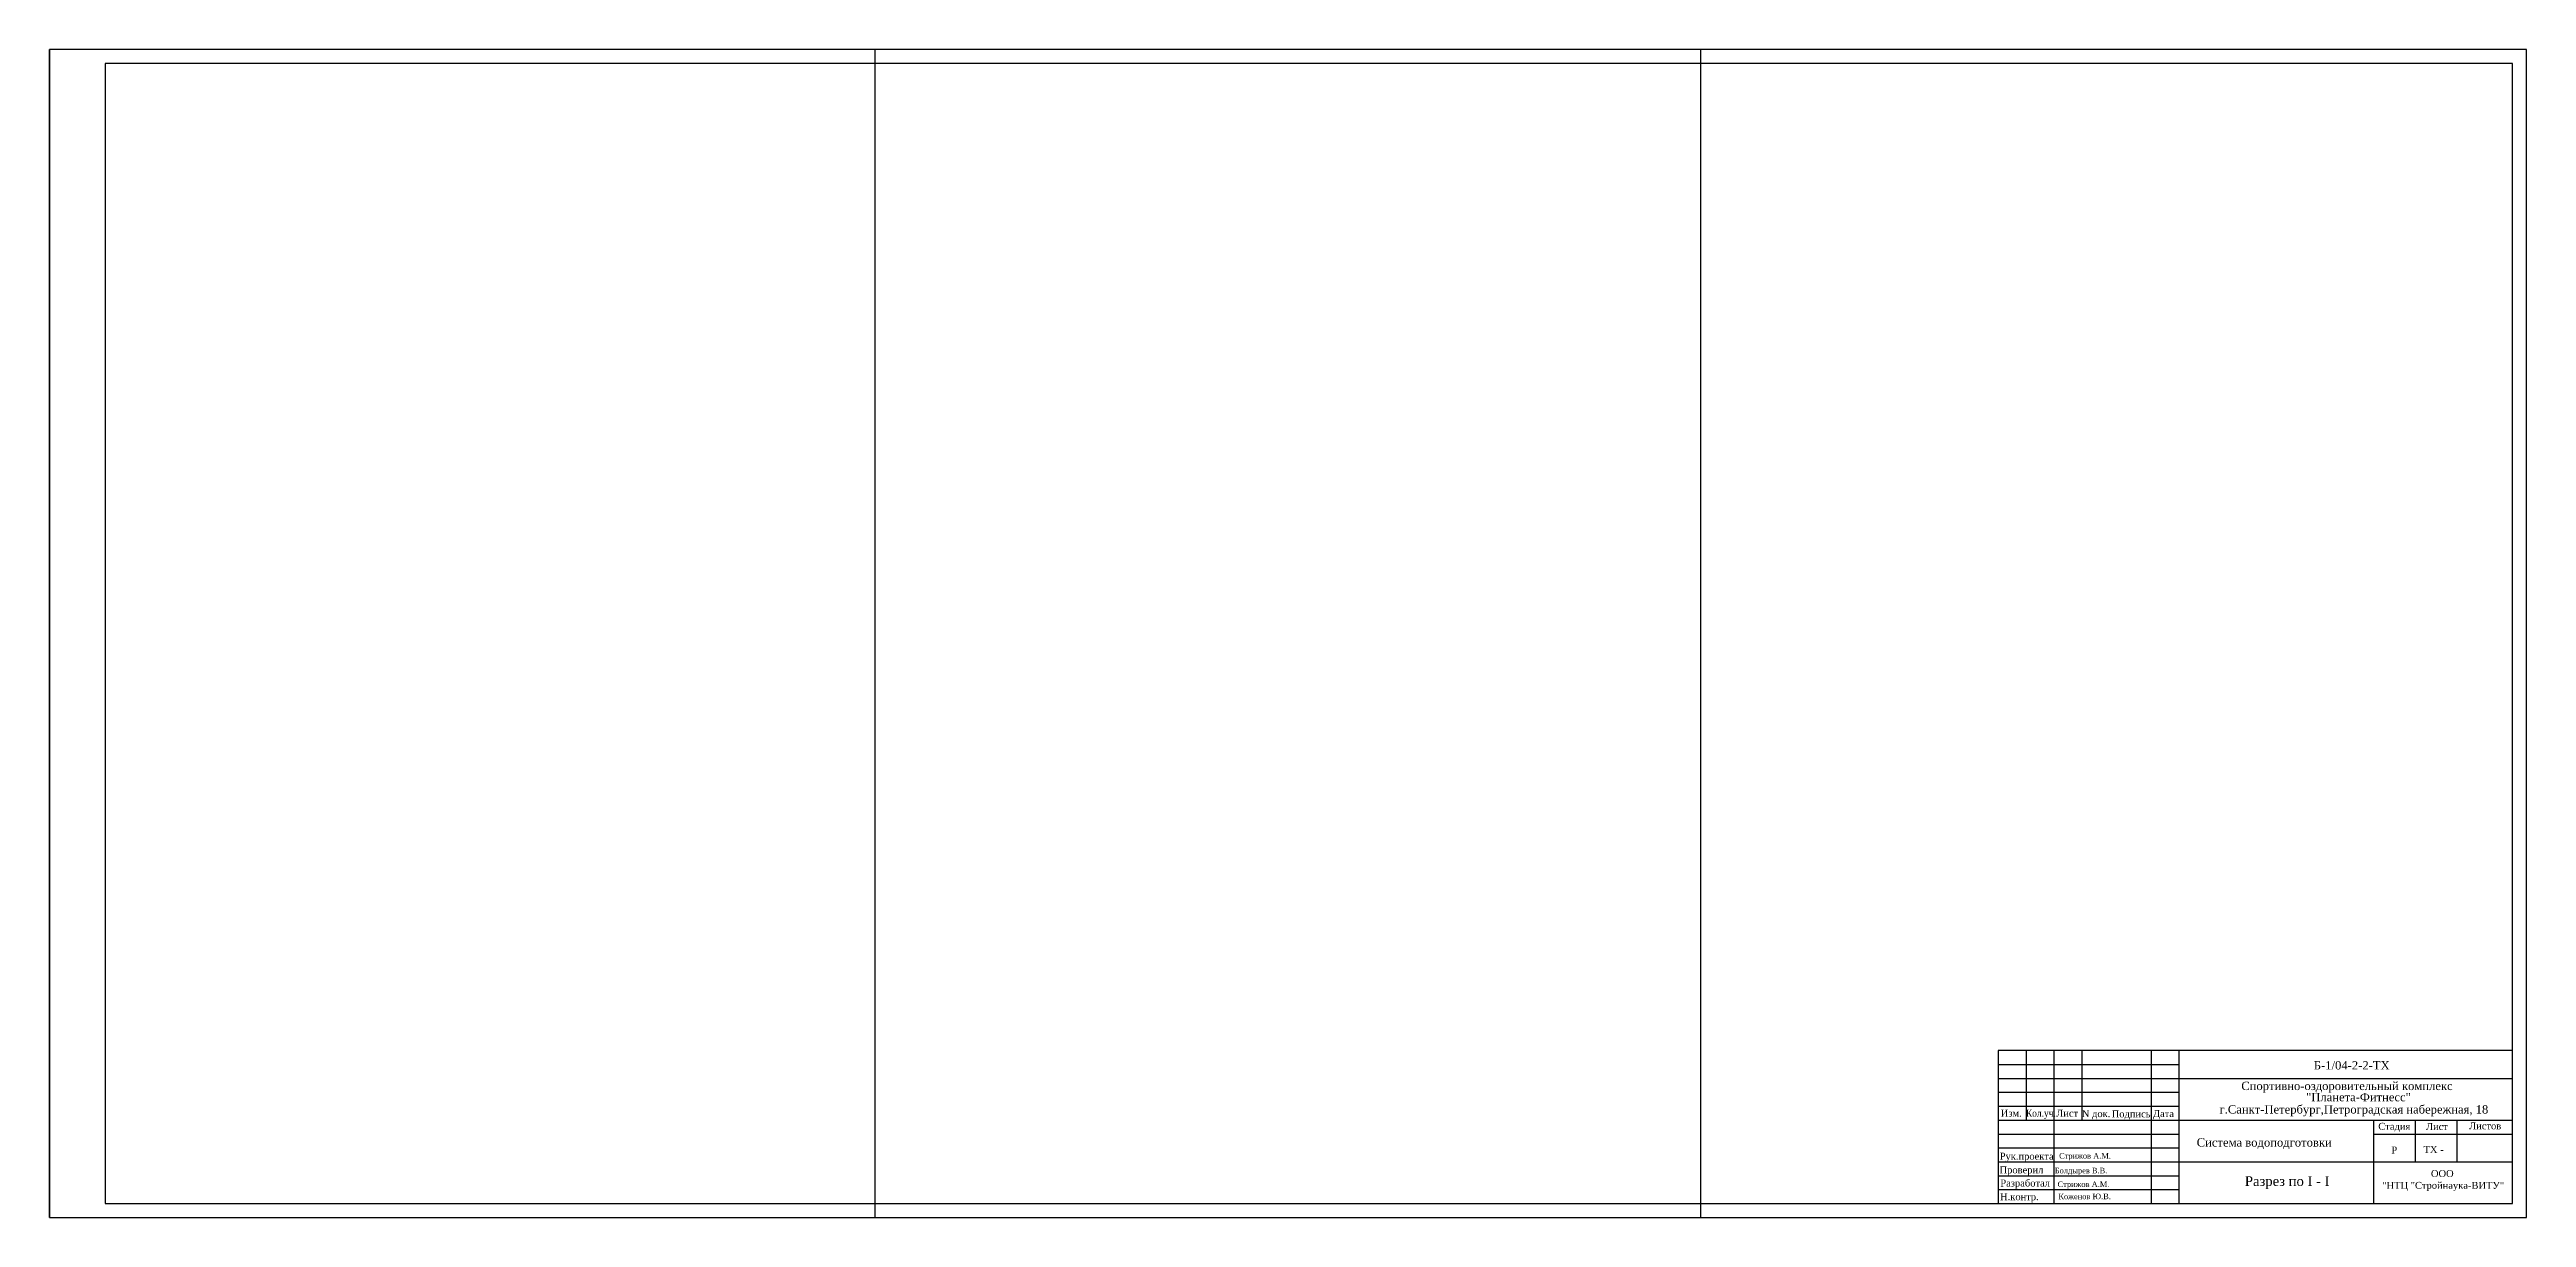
# Model space of a CAD drawing. Header units: millimetres. Extents: x 158645 to 1043550, y -60647 to 236438.
# Drawn here: x 236975 to 326075, y 50977 to 92977 of the extents above; entities that cross this region are included whole.
import ezdxf

# ---------------------------------------------------------------- set-up
doc = ezdxf.new("R2010")
doc.units = ezdxf.units.MM
doc.styles.add('CН', font='TIMES.TTF')
doc.styles.add('СН с наклоном', font='TIMES.TTF', dxfattribs={"oblique": 15})

msp = doc.modelspace()

# ---------------------------------------------------------------- texts
for s, height, style, p in [('Б-1/04-2-2-ТХ', 300, 'CН', (318426.466, 56298.269)), ('Спортивно-оздоровительный комплекс', 300, 'CН', (315817.142, 55558.285)), ('"Планета-Фитнесс"', 300, 'CН', (318149.987, 55156.076)), ('Изм.', 250, 'CН', (307163.236, 54602.968)), ('Лист', 250, 'CН', (309157.976, 54600.648)), ('N док.', 250, 'CН', (310080.713, 54584.296)), ('Подпись', 250, 'CН', (311153.811, 54577.311)), ('Дата', 250, 'CН', (312637.084, 54587.386)), ('г.Санкт-Петербург,Петроградская набережная, 18', 300, 'CН', (315034.984, 54713.936)), ('Стадия', 250, 'CН', (320743.547, 54129.88)), ('Лист', 250, 'CН', (322457.868, 54122.301)), ('Листов', 250, 'CН', (324008.955, 54145.982)), ('Система водоподготовки', 300, 'СН с наклоном', (314213.202, 53526.014)), ('Р', 250, 'CН', (321214.227, 53275.043)), ('ТХ -', 250, 'CН', (322370.907, 53295.405)), ('Проверил', 250, 'CН', (307120.947, 52563.105)), ('Рук.проекта', 250, 'CН', (307125.221, 53055.063)), ('Болдырев В.В.', 200, 'CН', (309108.682, 52563.105)), ('Стрижов А.М.', 200, 'CН', (309263.689, 53091.51)), ('ООО', 250, 'CН', (322638.26, 52431.185)), ('Н.контр.', 250, 'CН', (307139.183, 51597.4)), ('Разработал', 250, 'CН', (307148.301, 52089.363)), ('Стрижов А.М.', 200, 'CН', (309208.981, 52071.142)), ('Коженов Ю.В.', 200, 'CН', (309236.335, 51633.841)), ('Разрез по I - I', 350, 'CН', (315943.094, 52109.695)), ('"НТЦ "Стройнаука-ВИТУ"', 250, 'CН', (320885.069, 52006.707))]:
    msp.add_text(s, height=height, dxfattribs=dict(style=style)).set_placement(p)
at = {"style": 'CН', "width": 0.9}
msp.add_text('Кол.уч.', height=250, dxfattribs=at).set_placement((308067.747, 54602.968))

# ---------------------------------------------------------------- linework, layer by layer
for p, q in [((236974.661, 92977.017), (236974.661, 50977.017)), ((296374.661, 92977.017), (236974.661, 92977.017)), ((236974.661, 50977.017), (236974.661, 92977.017)), ((326074.661, 92977.017), (266674.661, 92977.017)), ((326074.661, 50977.017), (326074.661, 92977.017)), ((238974.661, 92477.017), (238974.661, 51477.017)), ((295874.661, 92477.017), (238974.661, 92477.017)), ((325574.661, 92477.017), (268674.661, 92477.017)), ((325574.661, 51477.017), (325574.661, 92477.017)), ((325574.661, 56977.017), (307074.661, 56977.017)), ((307074.661, 56977.017), (307074.661, 51477.017)), ((307074.661, 56477.017), (313574.661, 56477.017)), ((308074.661, 56977.017), (308074.661, 54477.017)), ((309074.661, 56977.017), (309074.661, 51477.017)), ((310074.661, 56977.017), (310074.661, 54477.017)), ((312574.661, 56977.017), (312574.661, 51477.017)), ((313574.661, 56977.017), (313574.661, 51477.017)), ((307074.661, 55977.017), (325574.661, 55977.017)), ((307074.661, 55477.017), (313574.661, 55477.017)), ((307074.661, 54977.017), (313574.661, 54977.017)), ((307074.661, 54477.017), (325574.661, 54477.017)), ((320574.661, 54477.017), (320574.661, 51477.017)), ((322074.661, 54477.017), (322074.661, 52977.017)), ((323574.661, 54477.017), (323574.661, 52977.017)), ((307074.661, 53977.017), (313574.661, 53977.017)), ((307074.661, 53477.017), (313574.661, 53477.017)), ((320574.661, 53977.017), (325574.661, 53977.017)), ((307074.661, 52977.017), (325574.661, 52977.017)), ((307074.661, 52477.017), (313574.661, 52477.017)), ((307074.661, 51977.017), (313574.661, 51977.017)), ((236974.661, 50977.017), (296374.661, 50977.017)), ((238974.661, 51477.017), (295874.661, 51477.017)), ((266674.661, 50977.017), (326074.661, 50977.017)), ((268674.661, 51477.017), (325574.661, 51477.017))]:
    msp.add_line(p, q)
msp.add_arc((326064.661, 50987.017), 10, 270, 0)
at = {"layer": 'Defpoints', "color": 3}
for p, q in [((266674.661, 50977.017), (266674.661, 92977.017)), ((296374.661, 50977.017), (296374.661, 92977.017))]:
    msp.add_line(p, q, dxfattribs=at)

msp.set_redraw_order([(e.dxf.handle, doc.entitydb.next_handle()) for e in msp.query("TEXT MTEXT ATTDEF DIMENSION ARC_DIMENSION")])  # texts and dimensions are drawn at this point

doc.saveas('drawing.dxf')
